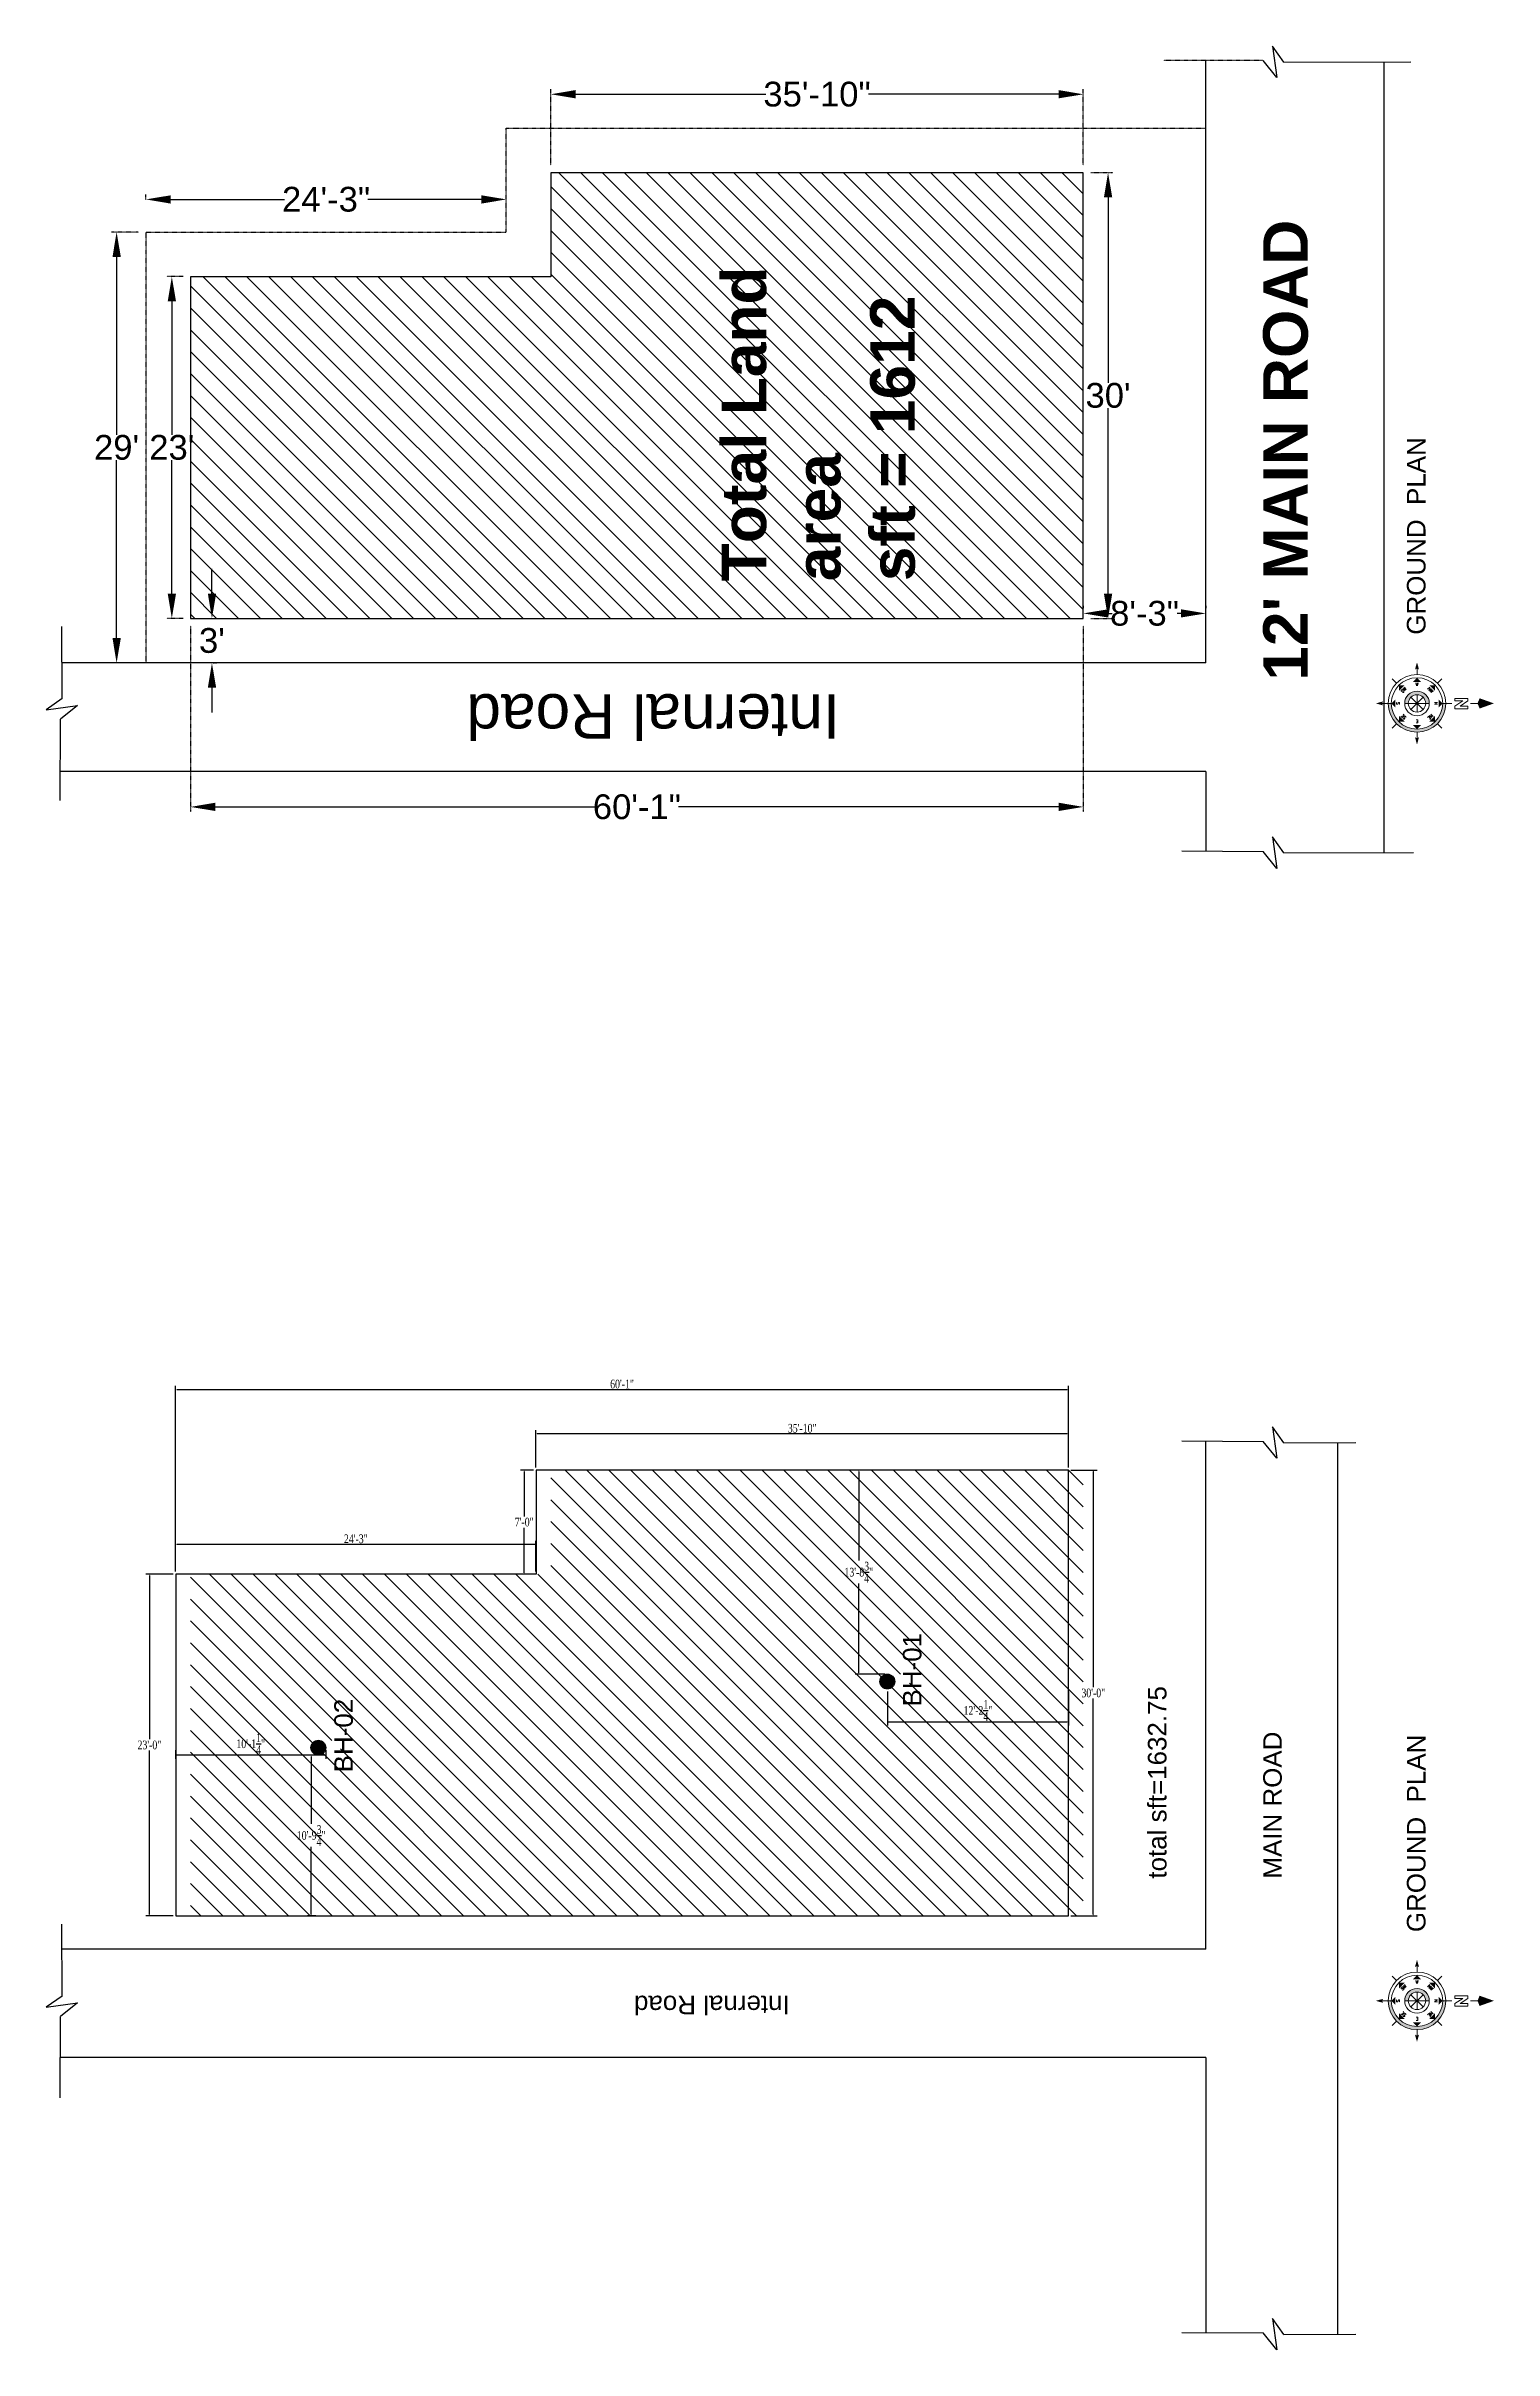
# Model space of a CAD drawing. Header units: inches. Extents: x -54558 to 35158, y -4190 to 41945.
# Drawn here: x -54558 to -53388, y -4190 to -2329 of the extents above; entities that cross this region are included whole.
import ezdxf
from ezdxf.enums import TextEntityAlignment as Align

# ---------------------------------------------------------------- set-up
doc = ezdxf.new("R2010")
doc.units = ezdxf.units.IN
doc.header["$MEASUREMENT"] = 0
doc.linetypes.add('AUDIT_I_190731160832-11', pattern=[0.375, 0.25, -0.125])
doc.linetypes.add('Dash 1_16_', pattern=[3.175, 1.5875, -1.5875])
doc.layers.get('0').update_dxf_attribs({"true_color": 0xe4c8de})
for name, color, linetype, lineweight in [('A-FURN-FIXD', 44, 'Continuous', 9), ('A_WALL', 7, 'Continuous', 30), ('ROAD', 251, 'Continuous', 30)]:
    doc.layers.add(name, color=color, linetype=linetype, lineweight=lineweight)
doc.layers.add('title', color=7, linetype='Continuous')
doc.styles.add('Arial', font='arial.ttf')
doc.styles.add('LOGO', font='times.ttf', dxfattribs={"width": 0.75, "height": 7})
doc.styles.add('ROMANS', font='romans.shx', dxfattribs={"width": 0.8})
doc.styles.add('SANSERIF', font='sanss___.ttf')
doc.dimstyles.new('Copy of Standard', dxfattribs={"dimtxt": 20, "dimasz": 20, "dimexe": 4, "dimexo": 6, "dimgap": 0, "dimtad": 0, "dimtih": 1, "dimtoh": 1, "dimdec": 0, "dimzin": 0, "dimdsep": 46, "dimlunit": 4, "dimtxsty": 'SANSERIF', "dimcen": 0.09, "dimclrd": 256, "dimclrt": 256, "dimadec": 0, "dimazin": 0, "dimtfac": 1, "dimtdec": 0, "dimtofl": 0, "dimtmove": 0, "dimatfit": 3, "dimfxl": 1, "dimtolj": 1, "dimtzin": 0, "dimlwd": 25, "dimarcsym": 0})
doc.dimstyles.new('STANDARD$0', dxfattribs={"dimtxt": 2, "dimasz": 1, "dimexe": 3, "dimexo": 2, "dimgap": 1, "dimtad": 1, "dimtih": 1, "dimtoh": 1, "dimzin": 3, "dimdsep": 46, "dimlunit": 4, "dimtxsty": 'LOGO', "dimcen": 0.09, "dimdle": 6, "dimclrd": 256, "dimclre": 256, "dimclrt": 7, "dimadec": 0, "dimazin": 1, "dimtm": 1e-09, "dimtfac": 1, "dimtofl": 0, "dimtmove": 0, "dimatfit": 2, "dimfxl": 1, "dimtolj": 1, "dimtzin": 0, "dimlwd": -1, "dimlwe": -1, "dimarcsym": 0})

# ---------------------------------------------------------------- blocks, each defined once
blk = doc.blocks.new('Anno_North_J_Metric')
at = {"layer": 'title', "lineweight": 18}
h = blk.add_hatch(color=256, dxfattribs=at)
h.paths.add_polyline_path([(4.17, 0), (4.68, 0, 1), (-4.68, 0), (-4.17, 0, -1)])
h.paths.add_polyline_path([(-1.41, 0), (-2, 0, 1), (2, 0), (1.41, 0, -1)])
for p, q in [((-3.31, 3.31), (-4.01, 4.01)), ((0, 4.68), (0, 5.67)), ((3.31, 3.31), (4.01, 4.01)), ((-8.67, 0), (-9.83, 0)), ((-8.27, 0.86), (-6.17, 0.86)), ((-8.27, 0.44), (-8.27, 0.86)), ((-7.01, 0.44), (-8.27, 0.44)), ((-8.27, -0.4), (-7.01, 0.44)), ((-6.17, 0.44), (-7.43, -0.4)), ((-6.17, 0.86), (-6.17, 0.44)), ((-4.68, 0), (-5.67, 0)), ((-4.68, 0), (-4.17, 0)), ((1, -1), (-1, 1)), ((1, 1), (-1, -1)), ((-1, 1), (1, -1)), ((-1, -1), (1, 1)), ((0, -1.41), (0, 1.41)), ((0, 1.41), (0, -1.41)), ((1.41, 0), (2, 0)), ((4.68, 0), (4.17, 0)), ((4.68, 0), (5.67, 0)), ((-8.27, -0.82), (-8.27, -0.4)), ((-6.17, -0.82), (-8.27, -0.82)), ((-7.43, -0.4), (-6.17, -0.4)), ((-6.17, -0.4), (-6.17, -0.82)), ((-3.31, -3.31), (-4.01, -4.01)), ((-1.41, 0), (-2, 0)), ((1.41, 0), (-1.41, 0)), ((-1.41, 0), (1.41, 0)), ((3.31, -3.31), (4.01, -4.01)), ((0, -4.68), (0, -5.67))]:
    blk.add_line(p, q, dxfattribs=at)
for radius in [4.68, 4.17, 2, 1.41]:
    blk.add_circle((0, 0), radius, dxfattribs=at)
for points in [[(0, 4.17), (0.67, 3.5), (-0.67, 3.5)], [(-0.33, 5.5), (0, 5.67), (0, 6.67)], [(0, 6.67), (0.33, 5.5), (0, 5.67)], [(-9.83, 0), (-10.17, 0.83), (-12.5, 0)], [(-12.5, 0), (-10.17, -0.83), (-9.83, 0)], [(-4.17, 0), (-3.5, 0.67), (-3.5, -0.67)], [(-2.95, 2.95), (-2, 2.95), (-2.95, 2)], [(2.95, 2.95), (2.95, 2), (2, 2.95)], [(4.17, 0), (3.5, -0.67), (3.5, 0.67)], [(5.5, 0.33), (5.67, 0), (6.67, 0)], [(-2.95, -2.95), (-2.95, -2), (-2, -2.95)], [(0, -4.17), (-0.67, -3.5), (0.67, -3.5)], [(2.95, -2.95), (2, -2.95), (2.95, -2)], [(6.67, 0), (5.5, -0.33), (5.67, 0)], [(0, -6.67), (-0.33, -5.5), (0, -5.67)], [(0.33, -5.5), (0, -5.67), (0, -6.67)]]:
    blk.add_solid(points, dxfattribs=at)
at = {"layer": 'title', "lineweight": 18, "style": 'ROMANS'}
for s, rotation, p in [('N', 90, (-2.83, 0)), ('NE', 45, (-2, 2)), ('SE', 315, (2, 2)), ('S', 90, (3.33, 0)), ('NW', 135, (-2, -2)), ('W', 180, (0, -2.83)), ('SW', 225, (2, -2))]:
    blk.add_text(s, height=0.5, rotation=rotation, dxfattribs=at).set_placement(p, align=Align.CENTER)
blk.add_text('E', height=0.5, dxfattribs=at).set_placement((0, 2.67), align=Align.CENTER)
blk = doc.blocks.new('North')
at = {"layer": 'title', "linetype": 'Dash 1_16_', "lineweight": 20, "xscale": 79.54979519464541, "yscale": 79.54979519464541, "zscale": 79.54979519464541, "rotation": 270}
blk.add_blockref('Anno_North_J_Metric', (8025510, 1107807), dxfattribs=at)
blk = doc.blocks.new('*D593')
at = {"ltscale": 0.25}
for p, q in [((-53880.1, -3479.3), (-53904.2, -3479.3)), ((-53901.2, -3480.3), (-53901.2, -3552.4)), ((-53901.2, -3643.1), (-53901.2, -3570.9)), ((-53880.1, -3644.1), (-53904.2, -3644.1))]:
    blk.add_line(p, q, dxfattribs=at)
for points in [[(-53901.4, -3480.3), (-53901, -3480.3), (-53901.2, -3479.3)], [(-53901.4, -3643.1), (-53901, -3643.1), (-53901.2, -3644.1)]]:
    blk.add_solid(points, dxfattribs=at)
at = {"color": 7, "ltscale": 0.25, "insert": (-53901.2, -3561.7), "char_height": 7, "attachment_point": 5, "style": 'LOGO'}
blk.add_mtext('\\A1;13\'-8{\\H1.000000x;\\S3/4;}"', dxfattribs=at)
blk = doc.blocks.new('*D594')
at = {"ltscale": 0.25}
for p, q in [((-53878.1, -3658.1), (-53878.1, -3685.5)), ((-53731.9, -3658.1), (-53731.9, -3685.5)), ((-53877.1, -3682.5), (-53732.9, -3682.5))]:
    blk.add_line(p, q, dxfattribs=at)
for points in [[(-53877.1, -3682.4), (-53877.1, -3682.7), (-53878.1, -3682.5)], [(-53732.9, -3682.4), (-53732.9, -3682.7), (-53731.9, -3682.5)]]:
    blk.add_solid(points, dxfattribs=at)
at = {"color": 7, "ltscale": 0.25, "insert": (-53805, -3673.4), "char_height": 7, "attachment_point": 5, "style": 'LOGO'}
blk.add_mtext('\\A1;12\'-2{\\H1.000000x;\\S1/4;}"', dxfattribs=at)
blk = doc.blocks.new('*D595')
at = {"ltscale": 0.25}
for p, q in [((-54339.7, -3709.5), (-54346.5, -3709.5)), ((-54343.5, -3710.5), (-54343.5, -3765.1)), ((-54343.5, -3838.3), (-54343.5, -3783.6)), ((-54339.7, -3839.3), (-54346.5, -3839.3))]:
    blk.add_line(p, q, dxfattribs=at)
for points in [[(-54343.7, -3710.5), (-54343.3, -3710.5), (-54343.5, -3709.5)], [(-54343.7, -3838.3), (-54343.3, -3838.3), (-54343.5, -3839.3)]]:
    blk.add_solid(points, dxfattribs=at)
at = {"color": 7, "ltscale": 0.25, "insert": (-54343.5, -3774.4), "char_height": 7, "attachment_point": 5, "style": 'LOGO'}
blk.add_mtext('\\A1;10\'-9{\\H1.000000x;\\S3/4;}"', dxfattribs=at)
blk = doc.blocks.new('*D596')
at = {"ltscale": 0.25}
for p, q in [((-54452.9, -3705.5), (-54452.9, -3712.5)), ((-54332.7, -3709.5), (-54451.9, -3709.5)), ((-54331.7, -3705.5), (-54331.7, -3712.5))]:
    blk.add_line(p, q, dxfattribs=at)
for points in [[(-54451.9, -3709.3), (-54451.9, -3709.6), (-54452.9, -3709.5)], [(-54332.7, -3709.3), (-54332.7, -3709.6), (-54331.7, -3709.5)]]:
    blk.add_solid(points, dxfattribs=at)
at = {"color": 7, "ltscale": 0.25, "insert": (-54392.3, -3700.3), "char_height": 7, "attachment_point": 5, "style": 'LOGO'}
blk.add_mtext('\\A1;10\'-1{\\H1.000000x;\\S1/4;}"', dxfattribs=at)
blk = doc.blocks.new('*D597')
at = {"ltscale": 0.25}
for p, q in [((-54454.9, -3563.3), (-54477.1, -3563.3)), ((-54474.1, -3564.3), (-54474.1, -3696.7)), ((-54474.1, -3838.3), (-54474.1, -3705.8)), ((-54454.9, -3839.3), (-54477.1, -3839.3))]:
    blk.add_line(p, q, dxfattribs=at)
for points in [[(-54474.3, -3564.3), (-54473.9, -3564.3), (-54474.1, -3563.3)], [(-54474.3, -3838.3), (-54473.9, -3838.3), (-54474.1, -3839.3)]]:
    blk.add_solid(points, dxfattribs=at)
at = {"color": 7, "ltscale": 0.25, "insert": (-54474.1, -3701.3), "char_height": 7, "attachment_point": 5, "style": 'LOGO'}
blk.add_mtext('\\A1;23\'-0"', dxfattribs=at)
blk = doc.blocks.new('*D598')
at = {"ltscale": 0.25}
for p, q in [((-53729.9, -3479.3), (-53708.8, -3479.3)), ((-53711.8, -3480.3), (-53711.8, -3654.7)), ((-53711.8, -3838.3), (-53711.8, -3663.8)), ((-53729.9, -3839.3), (-53708.8, -3839.3))]:
    blk.add_line(p, q, dxfattribs=at)
for points in [[(-53712, -3480.3), (-53711.6, -3480.3), (-53711.8, -3479.3)], [(-53712, -3838.3), (-53711.6, -3838.3), (-53711.8, -3839.3)]]:
    blk.add_solid(points, dxfattribs=at)
at = {"color": 7, "ltscale": 0.25, "insert": (-53711.8, -3659.3), "char_height": 7, "attachment_point": 5, "style": 'LOGO'}
blk.add_mtext('\\A1;30\'-0"', dxfattribs=at)
blk = doc.blocks.new('*D599')
at = {"ltscale": 0.25}
for p, q in [((-54161.9, -3477.3), (-54161.9, -3447)), ((-53732.9, -3450), (-54160.9, -3450)), ((-53731.9, -3477.3), (-53731.9, -3447))]:
    blk.add_line(p, q, dxfattribs=at)
for points in [[(-54160.9, -3449.9), (-54160.9, -3450.2), (-54161.9, -3450)], [(-53732.9, -3449.9), (-53732.9, -3450.2), (-53731.9, -3450)]]:
    blk.add_solid(points, dxfattribs=at)
at = {"color": 7, "ltscale": 0.25, "insert": (-53946.9, -3445.5), "char_height": 7, "attachment_point": 5, "style": 'LOGO'}
blk.add_mtext('\\A1;35\'-10"', dxfattribs=at)
blk = doc.blocks.new('*D600')
at = {"ltscale": 0.25}
for p, q in [((-54163.9, -3479.3), (-54174.4, -3479.3)), ((-54171.4, -3480.3), (-54171.4, -3516.7)), ((-54171.4, -3562.3), (-54171.4, -3525.8)), ((-54163.9, -3563.3), (-54174.4, -3563.3))]:
    blk.add_line(p, q, dxfattribs=at)
for points in [[(-54171.6, -3480.3), (-54171.2, -3480.3), (-54171.4, -3479.3)], [(-54171.6, -3562.3), (-54171.2, -3562.3), (-54171.4, -3563.3)]]:
    blk.add_solid(points, dxfattribs=at)
at = {"color": 7, "ltscale": 0.25, "insert": (-54171.4, -3521.3), "char_height": 7, "attachment_point": 5, "style": 'LOGO'}
blk.add_mtext('\\A1;7\'-0"', dxfattribs=at)
blk = doc.blocks.new('*D573')
at = {"ltscale": 0.25}
for p, q in [((-54452.9, -3561.3), (-54452.9, -3536.4)), ((-54162.9, -3539.4), (-54451.9, -3539.4)), ((-54161.9, -3561.3), (-54161.9, -3536.4))]:
    blk.add_line(p, q, dxfattribs=at)
for points in [[(-54451.9, -3539.2), (-54451.9, -3539.6), (-54452.9, -3539.4)], [(-54162.9, -3539.2), (-54162.9, -3539.6), (-54161.9, -3539.4)]]:
    blk.add_solid(points, dxfattribs=at)
at = {"color": 7, "ltscale": 0.25, "insert": (-54307.4, -3534.8), "char_height": 7, "attachment_point": 5, "style": 'LOGO'}
blk.add_mtext('\\A1;24\'-3"', dxfattribs=at)
blk = doc.blocks.new('*D574')
at = {"ltscale": 0.25}
for p, q in [((-54452.9, -3561.3), (-54452.9, -3411.3)), ((-53732.9, -3414.3), (-54451.9, -3414.3)), ((-53731.9, -3477.3), (-53731.9, -3411.3))]:
    blk.add_line(p, q, dxfattribs=at)
for points in [[(-54451.9, -3414.2), (-54451.9, -3414.5), (-54452.9, -3414.3)], [(-53732.9, -3414.2), (-53732.9, -3414.5), (-53731.9, -3414.3)]]:
    blk.add_solid(points, dxfattribs=at)
at = {"color": 7, "ltscale": 0.25, "insert": (-54092.4, -3409.8), "char_height": 7, "attachment_point": 5, "style": 'LOGO'}
blk.add_mtext('\\A1;60\'-1"', dxfattribs=at)
blk = doc.blocks.new('*D565')
at = {"color": 0, "linetype": 'AUDIT_I_190731160832-11', "lineweight": -2, "ltscale": 0.25}
for p, q in [((-53719.9, -2781.3), (-53719.9, -2783.3)), ((-53620.9, -2781.3), (-53620.9, -2783.3))]:
    blk.add_line(p, q, dxfattribs=at)
at = {"lineweight": 25, "ltscale": 0.25}
for p, q in [((-53699.9, -2787.3), (-53696.5, -2787.3)), ((-53640.9, -2787.3), (-53644.2, -2787.3))]:
    blk.add_line(p, q, dxfattribs=at)
at = {"linetype": 'AUDIT_I_190731160832-11', "ltscale": 0.25}
for points in [[(-53699.9, -2784), (-53699.9, -2790.6), (-53719.9, -2787.3)], [(-53640.9, -2784), (-53640.9, -2790.6), (-53620.9, -2787.3)]]:
    blk.add_solid(points, dxfattribs=at)
at = {"linetype": 'AUDIT_I_190731160832-11', "ltscale": 0.25, "insert": (-53670.4, -2787.3), "char_height": 20, "attachment_point": 5, "style": 'SANSERIF'}
blk.add_mtext('\\A1;8\'-3"', dxfattribs=at)
blk = doc.blocks.new('*D580')
at = {"lineweight": 25, "ltscale": 0.25}
for p, q in [((-54423.6, -2771.3), (-54423.6, -2751.3)), ((-54423.6, -2847.3), (-54423.6, -2867.3))]:
    blk.add_line(p, q, dxfattribs=at)
at = {"color": 0, "linetype": 'AUDIT_I_190731160832-11', "lineweight": -2, "ltscale": 0.25}
for p, q in [((-54422.9, -2791.3), (-54419.6, -2791.3)), ((-54422.9, -2827.3), (-54419.6, -2827.3))]:
    blk.add_line(p, q, dxfattribs=at)
at = {"linetype": 'AUDIT_I_190731160832-11', "ltscale": 0.25}
for points in [[(-54426.9, -2771.3), (-54420.2, -2771.3), (-54423.6, -2791.3)], [(-54426.9, -2847.3), (-54420.2, -2847.3), (-54423.6, -2827.3)]]:
    blk.add_solid(points, dxfattribs=at)
at = {"linetype": 'AUDIT_I_190731160832-11', "ltscale": 0.25, "insert": (-54423.6, -2809.3), "char_height": 20, "attachment_point": 5, "style": 'SANSERIF'}
blk.add_mtext("\\A1;3'", dxfattribs=at)
blk = doc.blocks.new('*D581')
at = {"color": 0, "linetype": 'AUDIT_I_190731160832-11', "lineweight": -2, "ltscale": 0.25}
for p, q in [((-54446.9, -2515.3), (-54460, -2515.3)), ((-54446.9, -2791.3), (-54460, -2791.3))]:
    blk.add_line(p, q, dxfattribs=at)
at = {"lineweight": 25, "ltscale": 0.25}
for p, q in [((-54456, -2535.3), (-54456, -2643)), ((-54456, -2771.3), (-54456, -2663.6))]:
    blk.add_line(p, q, dxfattribs=at)
at = {"linetype": 'AUDIT_I_190731160832-11', "ltscale": 0.25}
for points in [[(-54459.3, -2535.3), (-54452.6, -2535.3), (-54456, -2515.3)], [(-54459.3, -2771.3), (-54452.6, -2771.3), (-54456, -2791.3)]]:
    blk.add_solid(points, dxfattribs=at)
at = {"linetype": 'AUDIT_I_190731160832-11', "ltscale": 0.25, "insert": (-54456, -2653.3), "char_height": 20, "attachment_point": 5, "style": 'SANSERIF'}
blk.add_mtext("\\A1;23'", dxfattribs=at)
blk = doc.blocks.new('*D584')
at = {"color": 0, "linetype": 'AUDIT_I_190731160832-11', "lineweight": -2, "ltscale": 0.25}
for p, q in [((-54149.9, -2425.3), (-54149.9, -2364)), ((-53719.9, -2425.3), (-53719.9, -2364))]:
    blk.add_line(p, q, dxfattribs=at)
at = {"lineweight": 25, "ltscale": 0.25}
for p, q in [((-54129.9, -2368), (-53976.3, -2368)), ((-53739.9, -2368), (-53893.4, -2368))]:
    blk.add_line(p, q, dxfattribs=at)
at = {"linetype": 'AUDIT_I_190731160832-11', "ltscale": 0.25}
for points in [[(-54129.9, -2364.6), (-54129.9, -2371.3), (-54149.9, -2368)], [(-53739.9, -2364.6), (-53739.9, -2371.3), (-53719.9, -2368)]]:
    blk.add_solid(points, dxfattribs=at)
at = {"linetype": 'AUDIT_I_190731160832-11', "ltscale": 0.25, "insert": (-53934.9, -2368), "char_height": 20, "attachment_point": 5, "style": 'SANSERIF'}
blk.add_mtext('\\A1;35\'-10"', dxfattribs=at)
blk = doc.blocks.new('*D585')
at = {"color": 0, "linetype": 'AUDIT_I_190731160832-11', "lineweight": -2, "ltscale": 0.25}
for p, q in [((-53713.9, -2431.3), (-53695.9, -2431.3)), ((-53713.9, -2791.3), (-53695.9, -2791.3))]:
    blk.add_line(p, q, dxfattribs=at)
at = {"lineweight": 25, "ltscale": 0.25}
for p, q in [((-53699.9, -2451.3), (-53699.9, -2601)), ((-53699.9, -2771.3), (-53699.9, -2621.6))]:
    blk.add_line(p, q, dxfattribs=at)
at = {"linetype": 'AUDIT_I_190731160832-11', "ltscale": 0.25}
for points in [[(-53703.2, -2451.3), (-53696.5, -2451.3), (-53699.9, -2431.3)], [(-53703.2, -2771.3), (-53696.5, -2771.3), (-53699.9, -2791.3)]]:
    blk.add_solid(points, dxfattribs=at)
at = {"linetype": 'AUDIT_I_190731160832-11', "ltscale": 0.25, "insert": (-53699.9, -2611.3), "char_height": 20, "attachment_point": 5, "style": 'SANSERIF'}
blk.add_mtext("\\A1;30'", dxfattribs=at)
blk = doc.blocks.new('*D566')
at = {"color": 0, "linetype": 'AUDIT_I_190731160832-11', "lineweight": -2, "ltscale": 0.25}
for p, q in [((-54440.9, -2797.3), (-54440.9, -2947.6)), ((-53719.9, -2797.3), (-53719.9, -2947.6))]:
    blk.add_line(p, q, dxfattribs=at)
at = {"lineweight": 25, "ltscale": 0.25}
for p, q in [((-54420.9, -2943.6), (-54114, -2943.6)), ((-53739.9, -2943.6), (-54046.7, -2943.6))]:
    blk.add_line(p, q, dxfattribs=at)
at = {"linetype": 'AUDIT_I_190731160832-11', "ltscale": 0.25}
for points in [[(-54420.9, -2940.2), (-54420.9, -2946.9), (-54440.9, -2943.6)], [(-53739.9, -2940.2), (-53739.9, -2946.9), (-53719.9, -2943.6)]]:
    blk.add_solid(points, dxfattribs=at)
at = {"linetype": 'AUDIT_I_190731160832-11', "ltscale": 0.25, "insert": (-54080.4, -2943.6), "char_height": 20, "attachment_point": 5, "style": 'SANSERIF'}
blk.add_mtext('\\A1;60\'-1"', dxfattribs=at)
blk = doc.blocks.new('*D586')
at = {"color": 0, "linetype": 'AUDIT_I_190731160832-11', "lineweight": -2, "ltscale": 0.25}
for p, q in [((-54482.9, -2479.3), (-54504.6, -2479.3)), ((-54482.9, -2827.3), (-54504.6, -2827.3))]:
    blk.add_line(p, q, dxfattribs=at)
at = {"lineweight": 25, "ltscale": 0.25}
for p, q in [((-54500.6, -2499.3), (-54500.6, -2643)), ((-54500.6, -2807.3), (-54500.6, -2663.6))]:
    blk.add_line(p, q, dxfattribs=at)
at = {"linetype": 'AUDIT_I_190731160832-11', "ltscale": 0.25}
for points in [[(-54503.9, -2499.3), (-54497.2, -2499.3), (-54500.6, -2479.3)], [(-54503.9, -2807.3), (-54497.2, -2807.3), (-54500.6, -2827.3)]]:
    blk.add_solid(points, dxfattribs=at)
at = {"linetype": 'AUDIT_I_190731160832-11', "ltscale": 0.25, "insert": (-54500.6, -2653.3), "char_height": 20, "attachment_point": 5, "style": 'SANSERIF'}
blk.add_mtext("\\A1;29'", dxfattribs=at)
blk = doc.blocks.new('*D567')
at = {"color": 0, "linetype": 'AUDIT_I_190731160832-11', "lineweight": -2, "ltscale": 0.25}
for p, q in [((-54476.9, -2452.9), (-54476.9, -2448.9)), ((-54185.9, -2452.9), (-54185.9, -2448.9))]:
    blk.add_line(p, q, dxfattribs=at)
at = {"lineweight": 25, "ltscale": 0.25}
for p, q in [((-54456.9, -2452.9), (-54365.1, -2452.9)), ((-54205.9, -2452.9), (-54297.6, -2452.9))]:
    blk.add_line(p, q, dxfattribs=at)
at = {"linetype": 'AUDIT_I_190731160832-11', "ltscale": 0.25}
for points in [[(-54456.9, -2449.6), (-54456.9, -2456.3), (-54476.9, -2452.9)], [(-54205.9, -2449.6), (-54205.9, -2456.3), (-54185.9, -2452.9)]]:
    blk.add_solid(points, dxfattribs=at)
at = {"linetype": 'AUDIT_I_190731160832-11', "ltscale": 0.25, "insert": (-54331.4, -2452.9), "char_height": 20, "attachment_point": 5, "style": 'SANSERIF'}
blk.add_mtext('\\A1;24\'-3"', dxfattribs=at)

msp = doc.modelspace()

# ---------------------------------------------------------------- hatches: boundary and pattern name
at = {"ltscale": 0.25}
h = msp.add_hatch(dxfattribs=at)
h.set_pattern_fill('ANSI31', color=256, scale=100, angle=90, style=0)
h.set_pattern_definition([(135, (-53502.372, -3001.67), (-8.83883, -8.83883), [])])
h.paths.add_polyline_path([(-53719.852, -2791.314), (-53719.852, -2431.314), (-54149.852, -2431.314), (-54149.852, -2515.314), (-54440.852, -2515.314), (-54440.852, -2791.314)])
h.paths.add_polyline_path([(-54149.852, -3563.26), (-54440.852, -3563.26), (-54440.852, -3839.26), (-53719.852, -3839.26), (-53719.852, -3479.26), (-54149.852, -3479.26)])
h.paths.add_polyline_path([(-53866.12, -3644.061, -1), (-53866.12, -3656.061, -1)], flags=16)
h.paths.add_polyline_path([(-54325.68, -3709.473, -1), (-54325.68, -3697.473, -1)], flags=16)
h.paths.add_polyline_path([(-53914.377, -3576.965), (-53914.377, -3552.356), (-53894.453, -3552.356), (-53894.453, -3576.965)], flags=24)
h.paths.add_polyline_path([(-53799.948, -3688.833), (-53799.948, -3664.224), (-53780.024, -3664.224), (-53780.024, -3688.833)], flags=24)
h.paths.add_polyline_path([(-54344.782, -3783.672), (-54344.782, -3759.062), (-54324.737, -3759.062), (-54324.737, -3783.672)], flags=24)
h.paths.add_polyline_path([(-54393.238, -3714.141), (-54393.238, -3692.805), (-54373.294, -3692.805), (-54373.294, -3714.141)], flags=24)
h.paths.add_polyline_path([(-54316.571, -3727.136), (-54316.571, -3662.88), (-54293.754, -3662.88), (-54293.754, -3727.136)], flags=24)
h.paths.add_polyline_path([(-53857.37, -3673.956), (-53857.37, -3612.441), (-53834.553, -3612.441), (-53834.553, -3673.956)], flags=24)
h.paths.add_polyline_path([(-54020.972, -2770.298), (-54020.972, -2482.371), (-53845.744, -2482.371), (-53845.744, -2770.298)], flags=24)
at = {"layer": 'A_WALL', "ltscale": 0.25}
for points in [[(-53884.12, -3650.061, 1), (-53872.12, -3650.061, 1)], [(-54343.68, -3703.473, 1), (-54331.68, -3703.473, 1)]]:
    msp.add_hatch(color=1, dxfattribs=at).paths.add_polyline_path(points)

# ---------------------------------------------------------------- linework, layer by layer
at = {"layer": 'A_WALL', "color": 1, "ltscale": 0.25}
msp.add_lwpolyline([(-53719.852, -2431.314), (-54149.852, -2431.314), (-54149.852, -2515.314), (-54440.852, -2515.314), (-54440.852, -2791.314), (-53719.852, -2791.314), (-53719.852, -2431.314)], dxfattribs=at)
at = {"layer": 'A_WALL', "ltscale": 0.25}
msp.add_lwpolyline([(-53731.852, -3479.26), (-54161.852, -3479.26), (-54161.852, -3563.26), (-54452.852, -3563.26), (-54452.852, -3839.26), (-53731.852, -3839.26), (-53731.852, -3479.26)], dxfattribs=at)
at = {"layer": 'A_WALL', "color": 1, "ltscale": 0.25}
for centre in [(-53878.12, -3650.061), (-54337.68, -3703.473)]:
    msp.add_circle(centre, 6, dxfattribs=at)
at = {"layer": 'ROAD', "linetype": 'AUDIT_I_190731160832-11', "ltscale": 0.25}
for p, q in [((-53574.584, -2340.743), (-53655.01, -2340.743)), ((-54185.852, -2479.314), (-54185.852, -2395.314)), ((-54185.852, -2395.314), (-53620.852, -2395.314)), ((-54149.852, -2431.314), (-54149.852, -2431.314)), ((-54476.852, -2827.344), (-54476.852, -2479.314)), ((-54476.852, -2479.314), (-54185.852, -2479.314))]:
    msp.add_line(p, q, dxfattribs=at)
at = {"layer": 'ROAD'}
for p, q in [((-53620.852, -2827.344), (-53620.852, -2340.89)), ((-53563.64, -2354.468), (-53574.584, -2340.743)), ((-53558.006, -2341.947), (-53567.09, -2329.064)), ((-53567.09, -2329.064), (-53563.64, -2354.468)), ((-53558.006, -2341.947), (-53455.382, -2341.763)), ((-53476.852, -2980.596), (-53476.852, -2341.802)), ((-54544.666, -2856.099), (-54544.851, -2797.956)), ((-53620.852, -2827.344), (-54544.786, -2827.344)), ((-54544.666, -2856.099), (-54557.55, -2865.182)), ((-54557.55, -2865.182), (-54532.146, -2861.733)), ((-54532.146, -2861.733), (-54545.87, -2872.676)), ((-54546.223, -2938.318), (-54545.87, -2872.676)), ((-53620.852, -2914.903), (-54546.049, -2914.903)), ((-53620.852, -2914.903), (-53620.852, -2979.287)), ((-53558.006, -2980.739), (-53567.09, -2967.855)), ((-53567.09, -2967.855), (-53563.64, -2993.26)), ((-53640.225, -2979.183), (-53574.584, -2979.535)), ((-53563.64, -2993.26), (-53574.584, -2979.535)), ((-53558.006, -2980.739), (-53453.279, -2980.555)), ((-53640.225, -3455.684), (-53574.584, -3456.036)), ((-53620.852, -3866.29), (-53620.852, -3455.788)), ((-53563.64, -3469.761), (-53574.584, -3456.036)), ((-53558.006, -3457.24), (-53567.09, -3444.357)), ((-53567.09, -3444.357), (-53563.64, -3469.761)), ((-53558.006, -3457.24), (-53499.864, -3457.056)), ((-53514.372, -4177.251), (-53514.372, -3457.102)), ((-54544.666, -3904.045), (-54544.851, -3845.902)), ((-53620.852, -3866.29), (-54544.786, -3866.29)), ((-54544.666, -3904.045), (-54557.55, -3913.128)), ((-54557.55, -3913.128), (-54532.146, -3909.679)), ((-54546.223, -3986.264), (-54545.87, -3920.622)), ((-54532.146, -3909.679), (-54545.87, -3920.622)), ((-53620.852, -3953.849), (-54546.049, -3953.849)), ((-53620.852, -3953.849), (-53620.852, -4175.937)), ((-53558.006, -4177.389), (-53567.09, -4164.506)), ((-53567.09, -4164.506), (-53563.64, -4189.91)), ((-53640.225, -4175.833), (-53574.584, -4176.185)), ((-53563.64, -4189.91), (-53574.584, -4176.185)), ((-53558.006, -4177.389), (-53499.864, -4177.205))]:
    msp.add_line(p, q, dxfattribs=at)

# ---------------------------------------------------------------- block references
at = {"layer": 'A-FURN-FIXD', "lineweight": 30, "xscale": 0.0625, "yscale": 0.0625, "zscale": 0.0625, "rotation": 270}
for p in [(-122688.311, 498734.377), (-122688.311, 497686.431)]:
    msp.add_blockref('North', p, dxfattribs=at)

# ---------------------------------------------------------------- texts
at = {"attachment_point": 1, "style": 'Arial'}
for s, insert, char_height, width, rotation in [("{\\fArial|b1|i0|c0|p34;\\H2.4x;\\C1;12' MAIN ROAD\\H0.4167x;\\C256;\\P} ", (-53574.597, -2841.692), 15, 388.1396, 90), ('GROUND  PLAN', (-53458.508, -2804.495), 15, 161.39351, 90), ('\\pt612;Internal Road', (-53916.245, -2888.541), 36, 402.38007, 180), ('{\\C1;BH-01}', (-53865.62, -3670.206), 15, 161.39351, 90), ('{\\C1;BH-02}', (-54324.821, -3723.386), 15, 161.39351, 90), ('total sft=1632.75', (-53667.704, -3809.244), 15, 191.01365, 90), ('MAIN ROAD', (-53574.597, -3809.244), 15, 161.39351, 90), ('GROUND  PLAN', (-53458.508, -3852.441), 15, 161.39351, 90), ('\\pt255;Internal Road', (-53956.955, -3918.807), 15, 130.54467, 180)]:
    msp.add_mtext(s, dxfattribs=dict(at, insert=insert, char_height=char_height, width=width, rotation=rotation))
at = {"color": 1, "insert": (-54011.972, -2761.298), "char_height": 36, "width": 298.98198, "attachment_point": 1, "rotation": 90, "style": 'Arial'}
msp.add_mtext('{\\fArial|b1|i0|c0|p34;Total Land area\\Psft = 1612}', dxfattribs=at)

# ---------------------------------------------------------------- dimensions: what is measured, and where the dimension line sits
at = {"linetype": 'AUDIT_I_190731160832-11', "ltscale": 0.25}
for base, p1, p2, angle, picture, middle in [((-53719.852, -2367.977), (-54149.852, -2431.314), (-53719.852, -2431.314), 180, '*D584', (-53934.852, -2367.977)), ((-53699.852, -2791.314), (-53719.852, -2431.314), (-53719.852, -2791.314), 90, '*D585', (-53699.852, -2611.314)), ((-54185.852, -2452.95), (-54476.852, -2458.95), (-54185.852, -2458.95), 180, '*D567', (-54331.352, -2452.95)), ((-54500.559, -2479.314), (-54476.852, -2827.344), (-54476.852, -2479.314), 90, '*D586', (-54500.559, -2653.329)), ((-54455.973, -2515.314), (-54440.852, -2791.314), (-54440.852, -2515.314), 90, '*D581', (-54455.973, -2653.314)), ((-54423.552, -2827.344), (-54428.909, -2791.314), (-54428.909, -2827.344), 90, '*D580', (-54423.552, -2809.329)), ((-53620.852, -2787.314), (-53719.852, -2787.314), (-53620.852, -2787.314), 180, '*D565', (-53670.352, -2787.314)), ((-53719.852, -2943.581), (-54440.852, -2791.314), (-53719.852, -2791.314), 180, '*D566', (-54080.352, -2943.581))]:
    dim = msp.add_linear_dim(base=base, p1=p1, p2=p2, angle=angle, dimstyle='Copy of Standard', dxfattribs=at)
    dim.commit()
    dim.dimension.update_dxf_attribs({"geometry": picture, "text_midpoint": middle})
at = {"ltscale": 0.25}
for base, p1, p2, angle, picture, middle in [((-54452.852, -3414.337), (-53731.852, -3479.26), (-54452.852, -3563.26), 180, '*D574', (-54092.352, -3409.776)), ((-54161.852, -3450.022), (-53731.852, -3479.26), (-54161.852, -3479.26), 180, '*D599', (-53946.852, -3445.461)), ((-54171.398, -3479.26), (-54161.852, -3563.26), (-54161.852, -3479.26), 90, '*D600', (-54171.398, -3521.26)), ((-53901.203, -3479.26), (-53878.12, -3644.061), (-53878.12, -3479.26), 90, '*D593', (-53901.203, -3561.661)), ((-53711.803, -3479.26), (-53731.852, -3839.26), (-53731.852, -3479.26), 90, '*D598', (-53711.803, -3659.26)), ((-54452.852, -3539.406), (-54161.852, -3563.26), (-54452.852, -3563.26), 180, '*D573', (-54307.352, -3534.845)), ((-54474.115, -3563.26), (-54452.852, -3839.26), (-54452.852, -3563.26), 90, '*D597', (-54474.115, -3701.26)), ((-53731.852, -3682.528), (-53878.12, -3656.061), (-53731.852, -3656.061), 180, '*D594', (-53804.986, -3673.377)), ((-54452.852, -3709.473), (-54331.68, -3703.473), (-54452.852, -3703.473), 180, '*D596', (-54392.266, -3700.261)), ((-54343.487, -3839.26), (-54337.68, -3709.473), (-54337.68, -3839.26), 90, '*D595', (-54343.487, -3774.367))]:
    dim = msp.add_linear_dim(base=base, p1=p1, p2=p2, angle=angle, dimstyle='STANDARD$0', dxfattribs=at)
    dim.commit()
    dim.dimension.update_dxf_attribs({"geometry": picture, "text_midpoint": middle})

doc.saveas('drawing.dxf')
